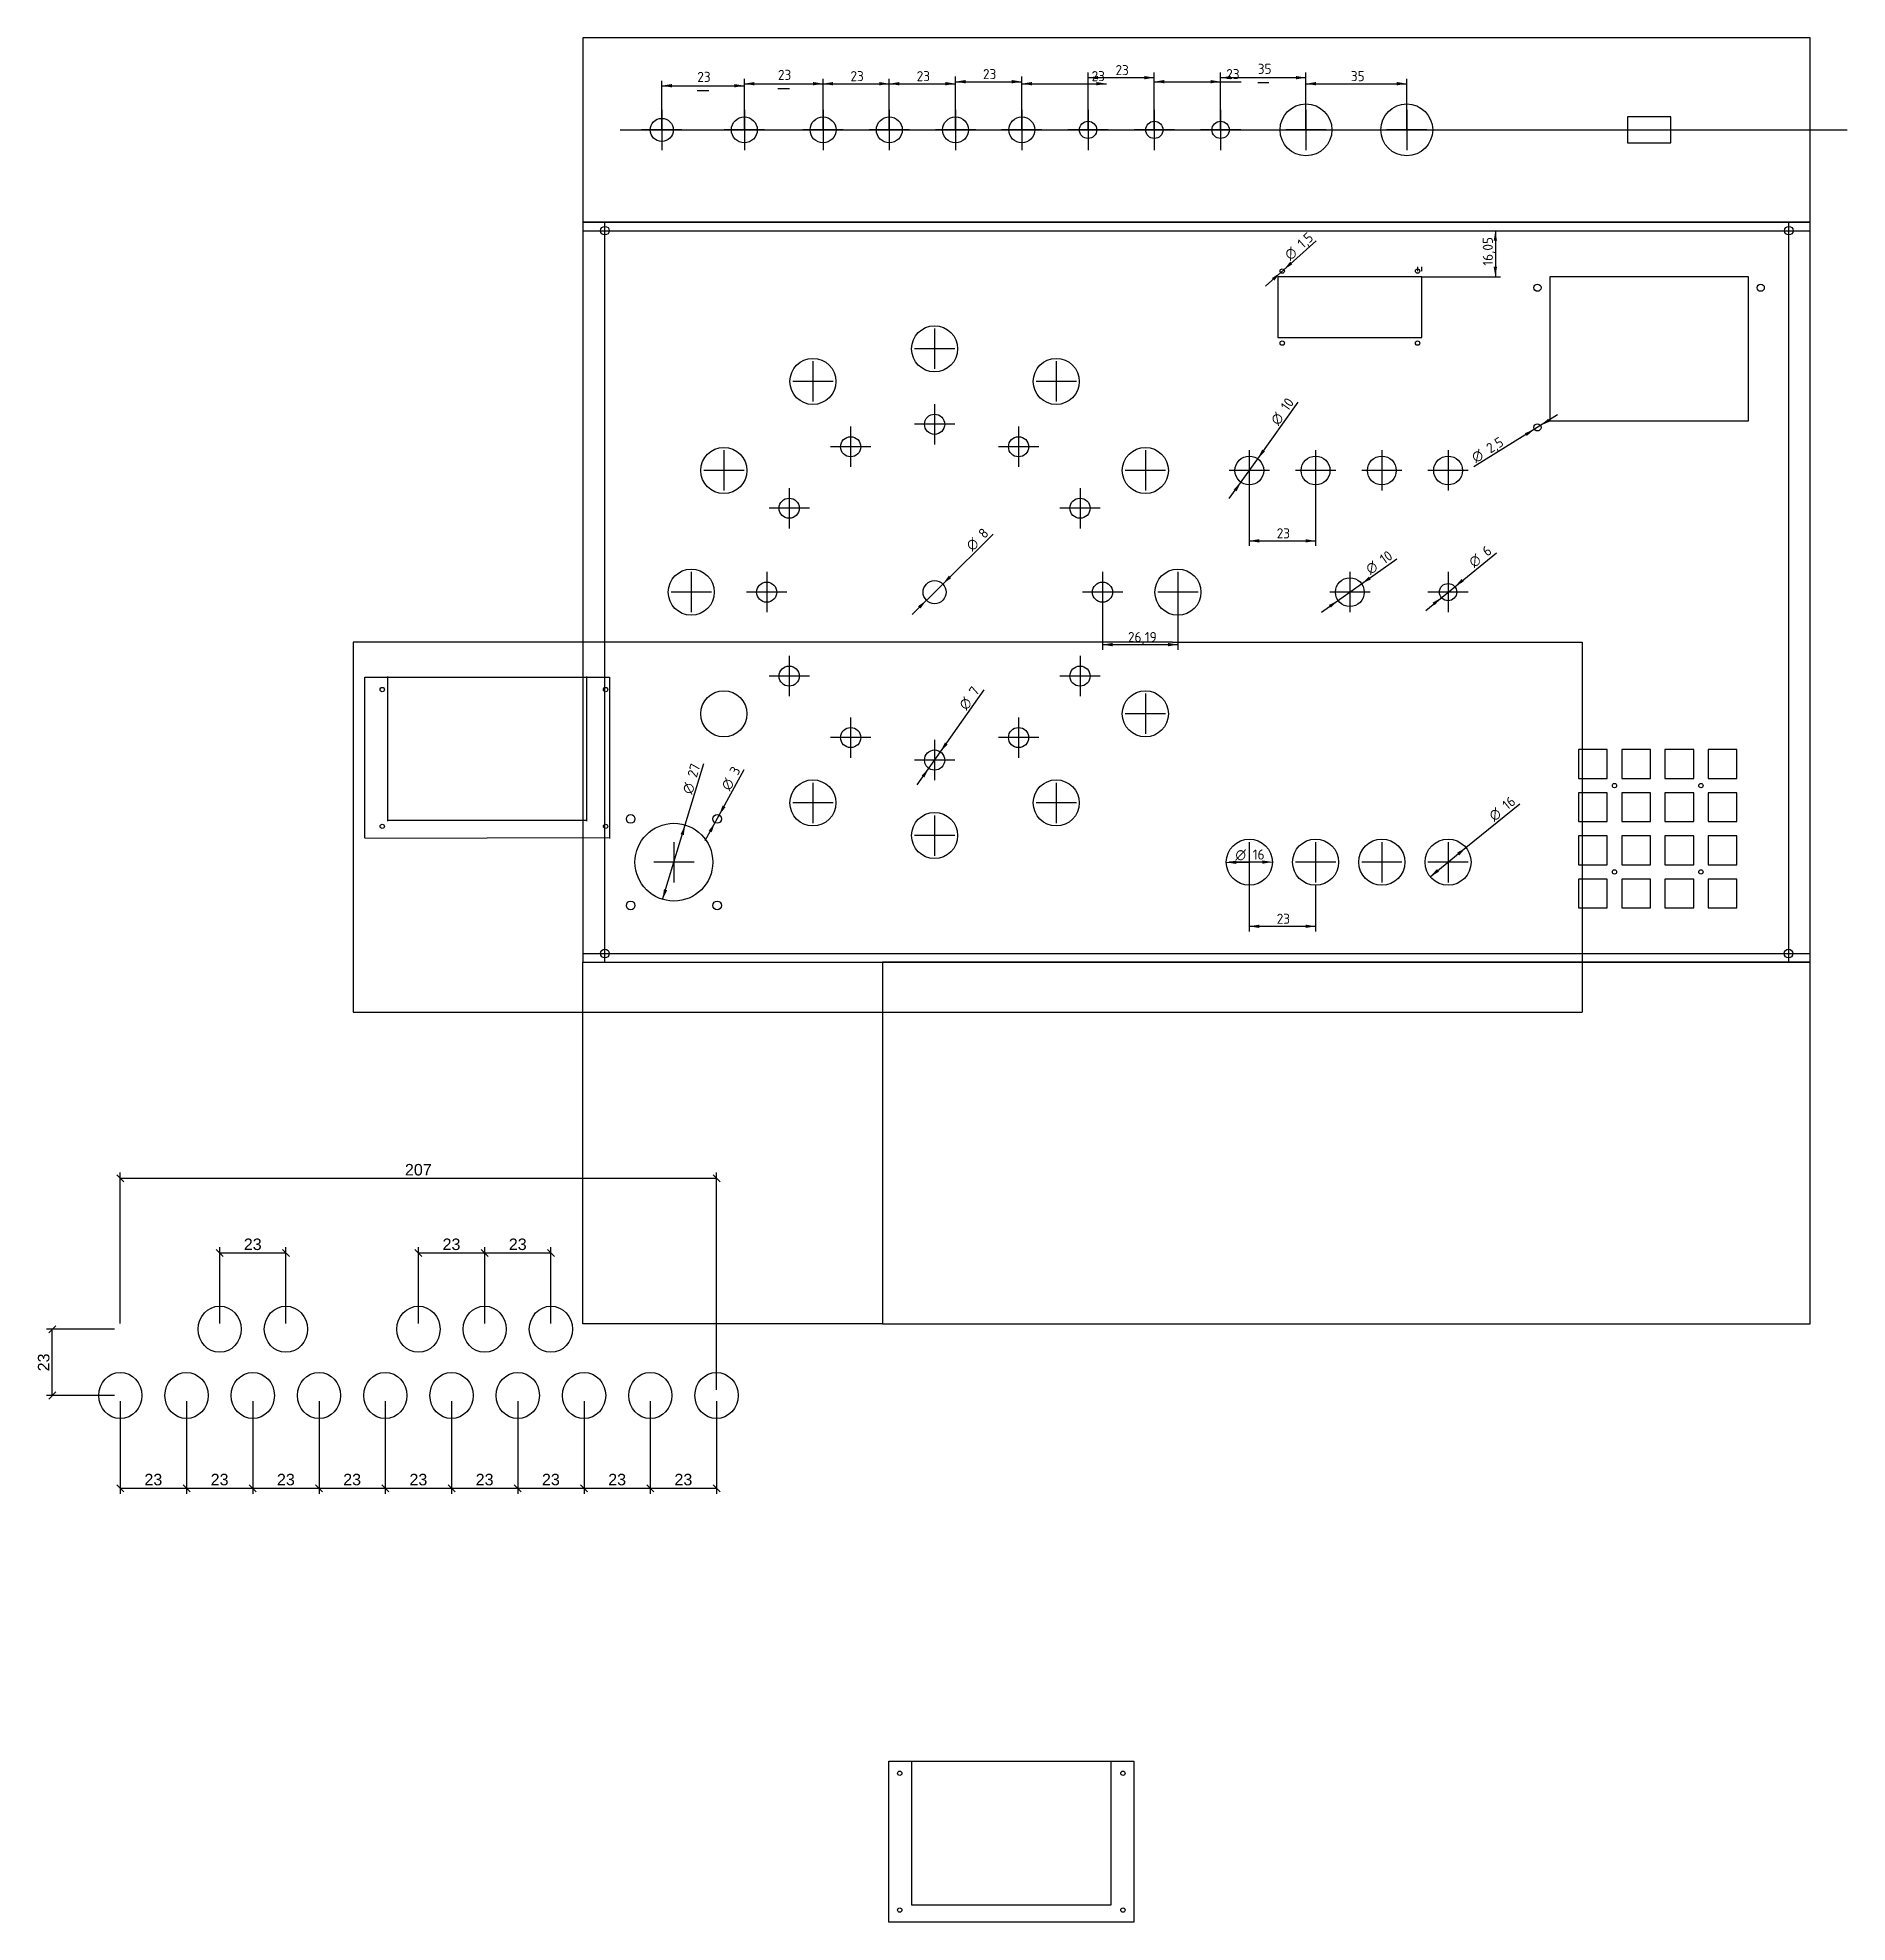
# Model space of a CAD drawing. Header units: millimetres. Extents: x 1277 to 1906, y 1407 to 2062.
import ezdxf
from ezdxf.enums import TextEntityAlignment as Align
from ezdxf.lldxf.tags import DXFTag

# ---------------------------------------------------------------- set-up
doc = ezdxf.new("R2010")
doc.units = ezdxf.units.MM
doc.layers.add('circular', color=7, linetype='Continuous')
doc.layers.add('dimensions_circular', color=7, linetype='Continuous')
doc.styles.add('SEACAD_Arial', font='arial.ttf')
doc.styles.add('SEACAD_Solid_Edge_ISO', font='seiso.ttf')
doc.styles.add('SEACAD_Solid_Edge_ISO1_Symbols', font='semeci1.ttf')
tags = doc.linetypes.add('CENTER2', pattern=[28.575, 19.05, -3.175, 3.175, -3.175]).pattern_tags.tags
tags[10:11] = [DXFTag(74, 4), DXFTag(75, 0), DXFTag(340, '0'), DXFTag(46, 0.0), DXFTag(50, 0.0), DXFTag(44, 0.0), DXFTag(45, 0.0)]
tags[8:9] = [DXFTag(74, 4), DXFTag(75, 0), DXFTag(340, '0'), DXFTag(46, 0.0), DXFTag(50, 0.0), DXFTag(44, 0.0), DXFTag(45, 0.0)]
tags[6:7] = [DXFTag(74, 4), DXFTag(75, 0), DXFTag(340, '0'), DXFTag(46, 0.0), DXFTag(50, 0.0), DXFTag(44, 0.0), DXFTag(45, 0.0)]
tags[4:5] = [DXFTag(74, 4), DXFTag(75, 0), DXFTag(340, '0'), DXFTag(46, 0.0), DXFTag(50, 0.0), DXFTag(44, 0.0), DXFTag(45, 0.0)]
tags = doc.linetypes.add('DOT2', pattern=[3.175, 0, -3.175]).pattern_tags.tags
tags[6:7] = [DXFTag(74, 4), DXFTag(75, 0), DXFTag(340, '0'), DXFTag(46, 0.0), DXFTag(50, 0.0), DXFTag(44, 0.0), DXFTag(45, 0.0)]
tags[4:5] = [DXFTag(74, 4), DXFTag(75, 0), DXFTag(340, '0'), DXFTag(46, 0.0), DXFTag(50, 0.0), DXFTag(44, 0.0), DXFTag(45, 0.0)]
tags = doc.linetypes.add('HIDDEN2', pattern=[4.7625, 3.175, -1.5875]).pattern_tags.tags
tags[6:7] = [DXFTag(74, 4), DXFTag(75, 0), DXFTag(340, '0'), DXFTag(46, 0.0), DXFTag(50, 0.0), DXFTag(44, 0.0), DXFTag(45, 0.0)]
tags[4:5] = [DXFTag(74, 4), DXFTag(75, 0), DXFTag(340, '0'), DXFTag(46, 0.0), DXFTag(50, 0.0), DXFTag(44, 0.0), DXFTag(45, 0.0)]
doc.dimstyles.new('ISO-25', dxfattribs={"dimtxt": 2.5, "dimasz": 2.5, "dimexe": 1.25, "dimexo": 0.625, "dimtad": 1, "dimtxsty": 'Standard', "dimcen": 2.5, "dimadec": 0, "dimazin": 0, "dimtfac": 1, "dimtmove": 0, "dimatfit": 3, "dimfxl": 1, "dimarcsym": 0})
doc.dimstyles.new('ISO_(mm)', dxfattribs={"dimtxt": 3.5, "dimasz": 3.5, "dimexe": 1.75, "dimexo": 0, "dimgap": 1.75, "dimtad": 1, "dimtxsty": 'SEACAD_Solid_Edge_ISO', "dimblk1": '_SE_FILLED', "dimblk2": '_SE_FILLED', "dimsah": 1, "dimcen": 1.75, "dimadec": 0, "dimazin": 0, "dimtfac": 1, "dimtmove": 0, "dimatfit": 3, "dimfxl": 1, "dimtolj": 1, "dimarcsym": 0})

msp = doc.modelspace()

# ---------------------------------------------------------------- blocks, each defined once
blk = doc.blocks.new('SEANNOT_GROUP11')
at = {"layer": 'dimensions_circular', "color": 7, "linetype": 'CENTER2'}
for p, q in [((1698.1, 1782.43), (1698.1, 1768.43)), ((1705.1, 1775.43), (1691.1, 1775.43))]:
    blk.add_line(p, q, dxfattribs=at)
blk = doc.blocks.new('SEANNOT_GROUP12')
at = {"layer": 'dimensions_circular', "color": 7, "linetype": 'CENTER2'}
for p, q in [((1721.1, 1782.43), (1721.1, 1768.43)), ((1728.1, 1775.43), (1714.1, 1775.43))]:
    blk.add_line(p, q, dxfattribs=at)
blk = doc.blocks.new('SEANNOT_GROUP13')
at = {"layer": 'dimensions_circular', "color": 7, "linetype": 'CENTER2'}
for p, q in [((1744.1, 1782.43), (1744.1, 1768.43)), ((1751.1, 1775.43), (1737.1, 1775.43))]:
    blk.add_line(p, q, dxfattribs=at)
blk = doc.blocks.new('SEANNOT_GROUP14')
at = {"layer": 'dimensions_circular', "color": 7, "linetype": 'CENTER2'}
for p, q in [((1767.1, 1782.43), (1767.1, 1768.43)), ((1774.1, 1775.43), (1760.1, 1775.43))]:
    blk.add_line(p, q, dxfattribs=at)
blk = doc.blocks.new('SEANNOT_GROUP15')
at = {"layer": 'dimensions_circular', "color": 7, "linetype": 'CENTER2'}
for p, q in [((1631.08, 1803.01), (1631.08, 1789.01)), ((1638.08, 1796.01), (1624.08, 1796.01))]:
    blk.add_line(p, q, dxfattribs=at)
blk = doc.blocks.new('SEANNOT_GROUP16')
at = {"layer": 'dimensions_circular', "color": 7, "linetype": 'CENTER2'}
for p, q in [((1588.84, 1791.69), (1588.84, 1777.69)), ((1595.84, 1784.69), (1581.84, 1784.69))]:
    blk.add_line(p, q, dxfattribs=at)
blk = doc.blocks.new('SEANNOT_GROUP17')
at = {"layer": 'dimensions_circular', "color": 7, "linetype": 'CENTER2'}
for p, q in [((1546.6, 1803.01), (1546.6, 1789.01)), ((1553.6, 1796.01), (1539.6, 1796.01))]:
    blk.add_line(p, q, dxfattribs=at)
blk = doc.blocks.new('SEANNOT_GROUP18')
at = {"layer": 'dimensions_circular', "color": 7, "linetype": 'CENTER2'}
for p, q in [((1498.33, 1782.43), (1498.33, 1768.43)), ((1505.33, 1775.43), (1491.33, 1775.43))]:
    blk.add_line(p, q, dxfattribs=at)
blk = doc.blocks.new('SEANNOT_GROUP19')
at = {"layer": 'dimensions_circular', "color": 7, "linetype": 'CENTER2'}
for p, q in [((1504.36, 1876.18), (1504.36, 1862.18)), ((1511.36, 1869.18), (1497.36, 1869.18))]:
    blk.add_line(p, q, dxfattribs=at)
blk = doc.blocks.new('SEANNOT_GROUP20')
at = {"layer": 'dimensions_circular', "color": 7, "linetype": 'CENTER2'}
for p, q in [((1515.68, 1918.42), (1515.68, 1904.42)), ((1522.68, 1911.42), (1508.68, 1911.42))]:
    blk.add_line(p, q, dxfattribs=at)
blk = doc.blocks.new('SEANNOT_GROUP21')
at = {"layer": 'dimensions_circular', "color": 7, "linetype": 'CENTER2'}
for p, q in [((1546.6, 1949.34), (1546.6, 1935.34)), ((1553.6, 1942.34), (1539.6, 1942.34))]:
    blk.add_line(p, q, dxfattribs=at)
blk = doc.blocks.new('SEANNOT_GROUP22')
at = {"layer": 'dimensions_circular', "color": 7, "linetype": 'CENTER2'}
for p, q in [((1588.84, 1960.66), (1588.84, 1946.66)), ((1595.84, 1953.66), (1581.84, 1953.66))]:
    blk.add_line(p, q, dxfattribs=at)
blk = doc.blocks.new('SEANNOT_GROUP23')
at = {"layer": 'dimensions_circular', "color": 7, "linetype": 'CENTER2'}
for p, q in [((1631.08, 1949.34), (1631.08, 1935.34)), ((1638.08, 1942.34), (1624.08, 1942.34))]:
    blk.add_line(p, q, dxfattribs=at)
blk = doc.blocks.new('SEANNOT_GROUP24')
at = {"layer": 'dimensions_circular', "color": 7, "linetype": 'CENTER2'}
for p, q in [((1662.01, 1918.42), (1662.01, 1904.42)), ((1669.01, 1911.42), (1655.01, 1911.42))]:
    blk.add_line(p, q, dxfattribs=at)
blk = doc.blocks.new('SEANNOT_GROUP25')
at = {"layer": 'dimensions_circular', "color": 7, "linetype": 'CENTER2'}
for p, q in [((1673.32, 1876.18), (1673.32, 1862.18)), ((1680.32, 1869.18), (1666.32, 1869.18))]:
    blk.add_line(p, q, dxfattribs=at)
blk = doc.blocks.new('SEANNOT_GROUP26')
at = {"layer": 'dimensions_circular', "color": 7, "linetype": 'CENTER2'}
for p, q in [((1662.01, 1833.94), (1662.01, 1819.94)), ((1669.01, 1826.94), (1655.01, 1826.94))]:
    blk.add_line(p, q, dxfattribs=at)
blk = doc.blocks.new('SEANNOT_GROUP27')
at = {"layer": 'dimensions_circular', "color": 7, "linetype": 'CENTER2'}
for p, q in [((1639.32, 1847.03), (1639.32, 1833.03)), ((1646.32, 1840.03), (1632.32, 1840.03))]:
    blk.add_line(p, q, dxfattribs=at)
blk = doc.blocks.new('SEANNOT_GROUP28')
at = {"layer": 'dimensions_circular', "color": 7, "linetype": 'CENTER2'}
for p, q in [((1617.99, 1825.7), (1617.99, 1811.7)), ((1624.99, 1818.7), (1610.99, 1818.7))]:
    blk.add_line(p, q, dxfattribs=at)
blk = doc.blocks.new('SEANNOT_GROUP29')
at = {"layer": 'dimensions_circular', "color": 7, "linetype": 'CENTER2'}
for p, q in [((1588.84, 1817.89), (1588.84, 1803.89)), ((1595.84, 1810.89), (1581.84, 1810.89))]:
    blk.add_line(p, q, dxfattribs=at)
blk = doc.blocks.new('SEANNOT_GROUP30')
at = {"layer": 'dimensions_circular', "color": 7, "linetype": 'CENTER2'}
for p, q in [((1559.7, 1825.7), (1559.7, 1811.7)), ((1566.7, 1818.7), (1552.7, 1818.7))]:
    blk.add_line(p, q, dxfattribs=at)
blk = doc.blocks.new('SEANNOT_GROUP31')
at = {"layer": 'dimensions_circular', "color": 7, "linetype": 'CENTER2'}
for p, q in [((1538.36, 1847.03), (1538.36, 1833.03)), ((1545.36, 1840.03), (1531.36, 1840.03))]:
    blk.add_line(p, q, dxfattribs=at)
blk = doc.blocks.new('SEANNOT_GROUP32')
at = {"layer": 'dimensions_circular', "color": 7, "linetype": 'CENTER2'}
for p, q in [((1530.55, 1876.18), (1530.55, 1862.18)), ((1537.55, 1869.18), (1523.55, 1869.18))]:
    blk.add_line(p, q, dxfattribs=at)
blk = doc.blocks.new('SEANNOT_GROUP33')
at = {"layer": 'dimensions_circular', "color": 7, "linetype": 'CENTER2'}
for p, q in [((1538.36, 1905.32), (1538.36, 1891.32)), ((1545.36, 1898.32), (1531.36, 1898.32))]:
    blk.add_line(p, q, dxfattribs=at)
blk = doc.blocks.new('SEANNOT_GROUP34')
at = {"layer": 'dimensions_circular', "color": 7, "linetype": 'CENTER2'}
for p, q in [((1559.7, 1926.66), (1559.7, 1912.66)), ((1566.7, 1919.66), (1552.7, 1919.66))]:
    blk.add_line(p, q, dxfattribs=at)
blk = doc.blocks.new('SEANNOT_GROUP35')
at = {"layer": 'dimensions_circular', "color": 7, "linetype": 'CENTER2'}
for p, q in [((1588.84, 1934.47), (1588.84, 1920.47)), ((1595.84, 1927.47), (1581.84, 1927.47))]:
    blk.add_line(p, q, dxfattribs=at)
blk = doc.blocks.new('SEANNOT_GROUP36')
at = {"layer": 'dimensions_circular', "color": 7, "linetype": 'CENTER2'}
for p, q in [((1617.99, 1926.66), (1617.99, 1912.66)), ((1624.99, 1919.66), (1610.99, 1919.66))]:
    blk.add_line(p, q, dxfattribs=at)
blk = doc.blocks.new('SEANNOT_GROUP37')
at = {"layer": 'dimensions_circular', "color": 7, "linetype": 'CENTER2'}
for p, q in [((1639.32, 1905.32), (1639.32, 1891.32)), ((1646.32, 1898.32), (1632.32, 1898.32))]:
    blk.add_line(p, q, dxfattribs=at)
blk = doc.blocks.new('SEANNOT_GROUP38')
at = {"layer": 'dimensions_circular', "color": 7, "linetype": 'CENTER2'}
for p, q in [((1647.13, 1876.18), (1647.13, 1862.18)), ((1654.13, 1869.18), (1640.13, 1869.18))]:
    blk.add_line(p, q, dxfattribs=at)
blk = doc.blocks.new('SEANNOT_GROUP39')
at = {"layer": 'dimensions_circular', "color": 7, "linetype": 'CENTER2'}
for p, q in [((1698.1, 1918.42), (1698.1, 1904.42)), ((1705.1, 1911.42), (1691.1, 1911.42))]:
    blk.add_line(p, q, dxfattribs=at)
blk = doc.blocks.new('SEANNOT_GROUP40')
at = {"layer": 'dimensions_circular', "color": 7, "linetype": 'CENTER2'}
for p, q in [((1721.1, 1918.42), (1721.1, 1904.42)), ((1728.1, 1911.42), (1714.1, 1911.42))]:
    blk.add_line(p, q, dxfattribs=at)
blk = doc.blocks.new('SEANNOT_GROUP41')
at = {"layer": 'dimensions_circular', "color": 7, "linetype": 'CENTER2'}
for p, q in [((1744.1, 1918.42), (1744.1, 1904.42)), ((1751.1, 1911.42), (1737.1, 1911.42))]:
    blk.add_line(p, q, dxfattribs=at)
blk = doc.blocks.new('SEANNOT_GROUP42')
at = {"layer": 'dimensions_circular', "color": 7, "linetype": 'CENTER2'}
for p, q in [((1767.1, 1918.42), (1767.1, 1904.42)), ((1774.1, 1911.42), (1760.1, 1911.42))]:
    blk.add_line(p, q, dxfattribs=at)
blk = doc.blocks.new('SEANNOT_GROUP43')
at = {"layer": 'dimensions_circular', "color": 7, "linetype": 'CENTER2'}
for p, q in [((1733.01, 1876.18), (1733.01, 1862.18)), ((1740.01, 1869.18), (1726.01, 1869.18))]:
    blk.add_line(p, q, dxfattribs=at)
blk = doc.blocks.new('SEANNOT_GROUP44')
at = {"layer": 'dimensions_circular', "color": 7, "linetype": 'CENTER2'}
for p, q in [((1767.1, 1876.18), (1767.1, 1862.18)), ((1774.1, 1869.18), (1760.1, 1869.18))]:
    blk.add_line(p, q, dxfattribs=at)
blk = doc.blocks.new('SEANNOT_GROUP45')
at = {"layer": 'dimensions_circular', "color": 7, "linetype": 'CENTER2'}
for p, q in [((1752.76, 2036.68), (1752.76, 2022.68)), ((1759.76, 2029.68), (1745.76, 2029.68))]:
    blk.add_line(p, q, dxfattribs=at)
blk = doc.blocks.new('SEANNOT_GROUP46')
at = {"layer": 'dimensions_circular', "color": 7, "linetype": 'CENTER2'}
for p, q in [((1717.76, 2036.68), (1717.76, 2022.68)), ((1724.76, 2029.68), (1710.76, 2029.68))]:
    blk.add_line(p, q, dxfattribs=at)
blk = doc.blocks.new('SEANNOT_GROUP47')
at = {"layer": 'dimensions_circular', "color": 7, "linetype": 'CENTER2'}
for p, q in [((1688.12, 2036.68), (1688.12, 2022.68)), ((1695.12, 2029.68), (1681.12, 2029.68))]:
    blk.add_line(p, q, dxfattribs=at)
blk = doc.blocks.new('SEANNOT_GROUP48')
at = {"layer": 'dimensions_circular', "color": 7, "linetype": 'CENTER2'}
for p, q in [((1665.12, 2036.68), (1665.12, 2022.68)), ((1672.12, 2029.68), (1658.12, 2029.68))]:
    blk.add_line(p, q, dxfattribs=at)
blk = doc.blocks.new('SEANNOT_GROUP49')
at = {"layer": 'dimensions_circular', "color": 7, "linetype": 'CENTER2'}
for p, q in [((1642.12, 2036.68), (1642.12, 2022.68)), ((1649.12, 2029.68), (1635.12, 2029.68))]:
    blk.add_line(p, q, dxfattribs=at)
blk = doc.blocks.new('SEANNOT_GROUP50')
at = {"layer": 'dimensions_circular', "color": 7, "linetype": 'CENTER2'}
for p, q in [((1619.12, 2036.68), (1619.12, 2022.68)), ((1626.12, 2029.68), (1612.12, 2029.68))]:
    blk.add_line(p, q, dxfattribs=at)
blk = doc.blocks.new('SEANNOT_GROUP51')
at = {"layer": 'dimensions_circular', "color": 7, "linetype": 'CENTER2'}
for p, q in [((1596.12, 2036.68), (1596.12, 2022.68)), ((1603.12, 2029.68), (1589.12, 2029.68))]:
    blk.add_line(p, q, dxfattribs=at)
blk = doc.blocks.new('SEANNOT_GROUP52')
at = {"layer": 'dimensions_circular', "color": 7, "linetype": 'CENTER2'}
for p, q in [((1573.12, 2036.68), (1573.12, 2022.68)), ((1580.12, 2029.68), (1566.12, 2029.68))]:
    blk.add_line(p, q, dxfattribs=at)
blk = doc.blocks.new('SEANNOT_GROUP53')
at = {"layer": 'dimensions_circular', "color": 7, "linetype": 'CENTER2'}
for p, q in [((1550.12, 2036.68), (1550.12, 2022.68)), ((1557.12, 2029.68), (1543.12, 2029.68))]:
    blk.add_line(p, q, dxfattribs=at)
blk = doc.blocks.new('SEANNOT_GROUP54')
at = {"layer": 'dimensions_circular', "color": 7, "linetype": 'CENTER2'}
for p, q in [((1522.79, 2036.68), (1522.79, 2022.68)), ((1529.79, 2029.68), (1515.79, 2029.68))]:
    blk.add_line(p, q, dxfattribs=at)
blk = doc.blocks.new('SEANNOT_GROUP55')
at = {"layer": 'dimensions_circular', "color": 7, "linetype": 'CENTER2'}
for p, q in [((1494.13, 2036.68), (1494.13, 2022.68)), ((1501.13, 2029.68), (1487.13, 2029.68))]:
    blk.add_line(p, q, dxfattribs=at)
blk = doc.blocks.new('DMBLK1')
at = {"color": 7, "linetype": 'Continuous'}
for p, q in [((1306.15, 1588.28), (1306.15, 1556.09)), ((1329.15, 1588.28), (1329.15, 1556.09)), ((1307.37, 1556.86), (1304.92, 1559.31)), ((1306.15, 1558.09), (1329.15, 1558.09)), ((1330.37, 1556.86), (1327.92, 1559.31))]:
    blk.add_line(p, q, dxfattribs=at)
at = {"color": 7, "linetype": 'Continuous', "style": 'SEACAD_Arial'}
blk.add_text('23', height=4, dxfattribs=at).set_placement((1314.52, 1563.09), align=Align.TOP_LEFT)
blk = doc.blocks.new('DMBLK2')
at = {"color": 7, "linetype": 'Continuous'}
for p, q in [((1329.15, 1588.28), (1329.15, 1556.09)), ((1352.15, 1588.28), (1352.15, 1556.09)), ((1330.37, 1556.86), (1327.92, 1559.31)), ((1329.15, 1558.09), (1352.15, 1558.09)), ((1353.37, 1556.86), (1350.92, 1559.31))]:
    blk.add_line(p, q, dxfattribs=at)
at = {"color": 7, "linetype": 'Continuous', "style": 'SEACAD_Arial'}
blk.add_text('23', height=4, dxfattribs=at).set_placement((1337.52, 1563.09), align=Align.TOP_LEFT)
blk = doc.blocks.new('DMBLK3')
at = {"color": 7, "linetype": 'Continuous'}
for p, q in [((1352.15, 1588.28), (1352.15, 1556.09)), ((1375.15, 1588.28), (1375.15, 1556.09)), ((1353.37, 1556.86), (1350.92, 1559.31)), ((1352.15, 1558.09), (1375.15, 1558.09)), ((1376.37, 1556.86), (1373.92, 1559.31))]:
    blk.add_line(p, q, dxfattribs=at)
at = {"color": 7, "linetype": 'Continuous', "style": 'SEACAD_Arial'}
blk.add_text('23', height=4, dxfattribs=at).set_placement((1360.52, 1563.09), align=Align.TOP_LEFT)
blk = doc.blocks.new('DMBLK4')
at = {"color": 7, "linetype": 'Continuous'}
for p, q in [((1375.15, 1588.28), (1375.15, 1556.09)), ((1398.15, 1588.28), (1398.15, 1556.09)), ((1376.37, 1556.86), (1373.92, 1559.31)), ((1375.15, 1558.09), (1398.15, 1558.09)), ((1399.37, 1556.86), (1396.92, 1559.31))]:
    blk.add_line(p, q, dxfattribs=at)
at = {"color": 7, "linetype": 'Continuous', "style": 'SEACAD_Arial'}
blk.add_text('23', height=4, dxfattribs=at).set_placement((1383.52, 1563.09), align=Align.TOP_LEFT)
blk = doc.blocks.new('DMBLK5')
at = {"color": 7, "linetype": 'Continuous'}
for p, q in [((1398.15, 1588.28), (1398.15, 1556.09)), ((1421.15, 1588.28), (1421.15, 1556.09)), ((1399.37, 1556.86), (1396.92, 1559.31)), ((1398.15, 1558.09), (1421.15, 1558.09)), ((1422.37, 1556.86), (1419.92, 1559.31))]:
    blk.add_line(p, q, dxfattribs=at)
at = {"color": 7, "linetype": 'Continuous', "style": 'SEACAD_Arial'}
blk.add_text('23', height=4, dxfattribs=at).set_placement((1406.52, 1563.09), align=Align.TOP_LEFT)
blk = doc.blocks.new('DMBLK6')
at = {"color": 7, "linetype": 'Continuous'}
for p, q in [((1421.15, 1588.28), (1421.15, 1556.09)), ((1444.15, 1588.28), (1444.15, 1556.09)), ((1422.37, 1556.86), (1419.92, 1559.31)), ((1421.15, 1558.09), (1444.15, 1558.09)), ((1445.37, 1556.86), (1442.92, 1559.31))]:
    blk.add_line(p, q, dxfattribs=at)
at = {"color": 7, "linetype": 'Continuous', "style": 'SEACAD_Arial'}
blk.add_text('23', height=4, dxfattribs=at).set_placement((1429.52, 1563.09), align=Align.TOP_LEFT)
blk = doc.blocks.new('DMBLK7')
at = {"color": 7, "linetype": 'Continuous'}
for p, q in [((1444.15, 1588.28), (1444.15, 1556.09)), ((1467.15, 1588.28), (1467.15, 1556.09)), ((1445.37, 1556.86), (1442.92, 1559.31)), ((1444.15, 1558.09), (1467.15, 1558.09)), ((1468.37, 1556.86), (1465.92, 1559.31))]:
    blk.add_line(p, q, dxfattribs=at)
at = {"color": 7, "linetype": 'Continuous', "style": 'SEACAD_Arial'}
blk.add_text('23', height=4, dxfattribs=at).set_placement((1452.52, 1563.09), align=Align.TOP_LEFT)
blk = doc.blocks.new('DMBLK8')
at = {"color": 7, "linetype": 'Continuous'}
for p, q in [((1467.15, 1588.28), (1467.15, 1556.09)), ((1490.15, 1588.28), (1490.15, 1556.09)), ((1468.37, 1556.86), (1465.92, 1559.31)), ((1467.15, 1558.09), (1490.15, 1558.09)), ((1491.37, 1556.86), (1488.92, 1559.31))]:
    blk.add_line(p, q, dxfattribs=at)
at = {"color": 7, "linetype": 'Continuous', "style": 'SEACAD_Arial'}
blk.add_text('23', height=4, dxfattribs=at).set_placement((1475.52, 1563.09), align=Align.TOP_LEFT)
blk = doc.blocks.new('DMBLK9')
at = {"color": 7, "linetype": 'Continuous'}
for p, q in [((1490.15, 1588.28), (1490.15, 1556.09)), ((1513.15, 1588.28), (1513.15, 1556.09)), ((1491.37, 1556.86), (1488.92, 1559.31)), ((1490.15, 1558.09), (1513.15, 1558.09)), ((1514.37, 1556.86), (1511.92, 1559.31))]:
    blk.add_line(p, q, dxfattribs=at)
at = {"color": 7, "linetype": 'Continuous', "style": 'SEACAD_Arial'}
blk.add_text('23', height=4, dxfattribs=at).set_placement((1498.52, 1563.09), align=Align.TOP_LEFT)
blk = doc.blocks.new('DMBLK10')
at = {"color": 7, "linetype": 'Continuous'}
for p, q in [((1341.87, 1638.55), (1339.42, 1641)), ((1340.65, 1615.28), (1340.65, 1641.77)), ((1340.65, 1639.77), (1363.65, 1639.77)), ((1364.87, 1638.55), (1362.42, 1641)), ((1363.65, 1615.28), (1363.65, 1641.77))]:
    blk.add_line(p, q, dxfattribs=at)
at = {"color": 7, "linetype": 'Continuous', "style": 'SEACAD_Arial'}
blk.add_text('23', height=4, dxfattribs=at).set_placement((1349.02, 1644.77), align=Align.TOP_LEFT)
blk = doc.blocks.new('DMBLK11')
at = {"color": 7, "linetype": 'Continuous'}
for p, q in [((1410.87, 1638.55), (1408.42, 1641)), ((1409.65, 1615.28), (1409.65, 1641.77)), ((1409.65, 1639.77), (1432.65, 1639.77)), ((1433.87, 1638.55), (1431.42, 1641)), ((1432.65, 1615.28), (1432.65, 1641.77))]:
    blk.add_line(p, q, dxfattribs=at)
at = {"color": 7, "linetype": 'Continuous', "style": 'SEACAD_Arial'}
blk.add_text('23', height=4, dxfattribs=at).set_placement((1418.02, 1644.77), align=Align.TOP_LEFT)
blk = doc.blocks.new('DMBLK12')
at = {"color": 7, "linetype": 'Continuous'}
for p, q in [((1433.87, 1638.55), (1431.42, 1641)), ((1432.65, 1615.28), (1432.65, 1641.77)), ((1432.65, 1639.77), (1455.65, 1639.77)), ((1456.87, 1638.55), (1454.42, 1641)), ((1455.65, 1615.28), (1455.65, 1641.77))]:
    blk.add_line(p, q, dxfattribs=at)
at = {"color": 7, "linetype": 'Continuous', "style": 'SEACAD_Arial'}
blk.add_text('23', height=4, dxfattribs=at).set_placement((1441.02, 1644.77), align=Align.TOP_LEFT)
blk = doc.blocks.new('DMBLK13')
at = {"color": 7, "linetype": 'Continuous'}
for p, q in [((1307.37, 1664.44), (1304.92, 1666.89)), ((1306.15, 1615.28), (1306.15, 1667.66)), ((1513.15, 1665.66), (1306.15, 1665.66)), ((1514.37, 1664.44), (1511.92, 1666.89)), ((1513.15, 1592.28), (1513.15, 1667.66))]:
    blk.add_line(p, q, dxfattribs=at)
at = {"color": 7, "linetype": 'Continuous', "style": 'SEACAD_Arial'}
blk.add_text('207', height=4, dxfattribs=at).set_placement((1404.95, 1670.66), align=Align.TOP_LEFT)
blk = doc.blocks.new('DMBLK14')
at = {"color": 7, "linetype": 'Continuous'}
for p, q in [((1304.15, 1613.28), (1280.53, 1613.28)), ((1283.76, 1614.5), (1281.31, 1612.05)), ((1282.53, 1590.28), (1282.53, 1613.28)), ((1304.15, 1590.28), (1280.53, 1590.28)), ((1283.76, 1591.5), (1281.31, 1589.05))]:
    blk.add_line(p, q, dxfattribs=at)
at = {"color": 7, "linetype": 'Continuous', "style": 'SEACAD_Arial'}
blk.add_text('23', height=4, rotation=90, dxfattribs=at).set_placement((1277.53, 1598.65), align=Align.TOP_LEFT)
blk = doc.blocks.new('SE73')
at = {"layer": 'circular', "color": 7, "linetype": 'Continuous'}
for centre in [(1588.84, 1953.66), (1546.6, 1942.34), (1631.08, 1942.34), (1515.68, 1911.42), (1662.01, 1911.42), (1504.36, 1869.18), (1673.32, 1869.18), (1515.68, 1826.94), (1662.01, 1826.94), (1546.6, 1796.01), (1631.08, 1796.01), (1588.84, 1784.69)]:
    blk.add_circle(centre, 8, dxfattribs=at)
blk = doc.blocks.new('SE72')
at = {"layer": 'circular'}
blk.add_blockref('SE73', (0, 0), dxfattribs=at)
blk = doc.blocks.new('SE75')
at = {"layer": 'circular', "color": 7, "linetype": 'Continuous'}
for centre in [(1588.84, 1927.47), (1559.7, 1919.66), (1617.99, 1919.66), (1538.36, 1898.32), (1639.32, 1898.32), (1530.55, 1869.18), (1647.13, 1869.18), (1538.36, 1840.03), (1639.32, 1840.03), (1559.7, 1818.7), (1617.99, 1818.7), (1588.84, 1810.89)]:
    blk.add_circle(centre, 3.5, dxfattribs=at)
blk = doc.blocks.new('SE74')
at = {"layer": 'circular'}
blk.add_blockref('SE75', (0, 0), dxfattribs=at)
blk = doc.blocks.new('SE79')
at = {"layer": 'circular', "color": 7, "linetype": 'Continuous'}
for p, q in [((1822.37, 1814.54), (1812.37, 1814.54)), ((1812.37, 1814.54), (1812.37, 1804.54)), ((1822.37, 1804.54), (1822.37, 1814.54)), ((1837.37, 1814.54), (1827.37, 1814.54)), ((1827.37, 1814.54), (1827.37, 1804.54)), ((1837.37, 1804.54), (1837.37, 1814.54)), ((1852.37, 1814.54), (1842.37, 1814.54)), ((1842.37, 1814.54), (1842.37, 1804.54)), ((1852.37, 1804.54), (1852.37, 1814.54)), ((1867.37, 1814.54), (1857.37, 1814.54)), ((1857.37, 1814.54), (1857.37, 1804.54)), ((1867.37, 1804.54), (1867.37, 1814.54)), ((1812.37, 1804.54), (1822.37, 1804.54)), ((1822.37, 1799.54), (1812.37, 1799.54)), ((1812.37, 1799.54), (1812.37, 1789.54)), ((1822.37, 1789.54), (1822.37, 1799.54)), ((1827.37, 1804.54), (1837.37, 1804.54)), ((1837.37, 1799.54), (1827.37, 1799.54)), ((1827.37, 1799.54), (1827.37, 1789.54)), ((1837.37, 1789.54), (1837.37, 1799.54)), ((1842.37, 1804.54), (1852.37, 1804.54)), ((1852.37, 1799.54), (1842.37, 1799.54)), ((1842.37, 1799.54), (1842.37, 1789.54)), ((1852.37, 1789.54), (1852.37, 1799.54)), ((1857.37, 1804.54), (1867.37, 1804.54)), ((1867.37, 1799.54), (1857.37, 1799.54)), ((1857.37, 1799.54), (1857.37, 1789.54)), ((1867.37, 1789.54), (1867.37, 1799.54)), ((1812.37, 1789.54), (1822.37, 1789.54)), ((1827.37, 1789.54), (1837.37, 1789.54)), ((1842.37, 1789.54), (1852.37, 1789.54)), ((1857.37, 1789.54), (1867.37, 1789.54)), ((1822.37, 1784.54), (1812.37, 1784.54)), ((1812.37, 1784.54), (1812.37, 1774.54)), ((1822.37, 1774.54), (1822.37, 1784.54)), ((1837.37, 1784.54), (1827.37, 1784.54)), ((1827.37, 1784.54), (1827.37, 1774.54)), ((1837.37, 1774.54), (1837.37, 1784.54)), ((1852.37, 1784.54), (1842.37, 1784.54)), ((1842.37, 1784.54), (1842.37, 1774.54)), ((1852.37, 1774.54), (1852.37, 1784.54)), ((1867.37, 1784.54), (1857.37, 1784.54)), ((1857.37, 1784.54), (1857.37, 1774.54)), ((1867.37, 1774.54), (1867.37, 1784.54)), ((1812.37, 1774.54), (1822.37, 1774.54)), ((1827.37, 1774.54), (1837.37, 1774.54)), ((1842.37, 1774.54), (1852.37, 1774.54)), ((1857.37, 1774.54), (1867.37, 1774.54)), ((1822.37, 1769.54), (1812.37, 1769.54)), ((1812.37, 1769.54), (1812.37, 1759.54)), ((1822.37, 1759.54), (1822.37, 1769.54)), ((1837.37, 1769.54), (1827.37, 1769.54)), ((1827.37, 1769.54), (1827.37, 1759.54)), ((1837.37, 1759.54), (1837.37, 1769.54)), ((1852.37, 1769.54), (1842.37, 1769.54)), ((1842.37, 1769.54), (1842.37, 1759.54)), ((1852.37, 1759.54), (1852.37, 1769.54)), ((1867.37, 1769.54), (1857.37, 1769.54)), ((1857.37, 1769.54), (1857.37, 1759.54)), ((1867.37, 1759.54), (1867.37, 1769.54)), ((1812.37, 1759.54), (1822.37, 1759.54)), ((1827.37, 1759.54), (1837.37, 1759.54)), ((1842.37, 1759.54), (1852.37, 1759.54)), ((1857.37, 1759.54), (1867.37, 1759.54))]:
    blk.add_line(p, q, dxfattribs=at)
for centre in [(1824.87, 1802.04), (1854.87, 1802.04), (1824.87, 1772.04), (1854.87, 1772.04)]:
    blk.add_circle(centre, 0.75, dxfattribs=at)
blk = doc.blocks.new('SE78')
at = {"layer": 'circular'}
blk.add_blockref('SE79', (0, 0), dxfattribs=at)
blk = doc.blocks.new('SE81')
at = {"layer": 'circular', "color": 7, "linetype": 'Continuous'}
for centre in [(1698.1, 1775.43), (1721.1, 1775.43), (1744.1, 1775.43), (1767.1, 1775.43)]:
    blk.add_circle(centre, 8, dxfattribs=at)
blk = doc.blocks.new('SE80')
at = {"layer": 'circular'}
blk.add_blockref('SE81', (0, 0), dxfattribs=at)
blk = doc.blocks.new('DMBLK123')
at = {"layer": 'dimensions_circular', "linetype": 'Continuous'}
for points in [[(1693.6, 1775.98), (1690.1, 1775.37), (1693.61, 1774.81)], [(1702.6, 1776.05), (1702.61, 1774.88), (1706.1, 1775.5)]]:
    blk.add_hatch(color=7, dxfattribs=at).paths.add_polyline_path(points)
at = {"layer": 'dimensions_circular', "color": 7, "linetype": 'Continuous'}
blk.add_line((1690.1, 1775.37), (1706.1, 1775.5), dxfattribs=at)
for s, style, p in [('O', 'SEACAD_Solid_Edge_ISO1_Symbols', (1693.28, 1779.77)), ('16', 'SEACAD_Solid_Edge_ISO', (1699.28, 1779.82))]:
    blk.add_text(s, height=3.5, rotation=0.45837, dxfattribs=dict(at, style=style)).set_placement(p, align=Align.TOP_LEFT)
blk = doc.blocks.new('_SE_FILLED')
at = {"color": 0}
blk.add_line((0, 0), (-1, 0), dxfattribs=at)
blk.add_solid([(0, 0), (-1, -0.1665), (-1, 0.1665), (0, 0)], dxfattribs=at)
blk = doc.blocks.new('DMBLK124')
at = {"layer": 'dimensions_circular', "linetype": 'Continuous'}
for points in [[(1701.6, 1752.58), (1701.6, 1753.75), (1698.1, 1753.17)], [(1717.6, 1752.58), (1721.1, 1753.17), (1717.6, 1753.75)]]:
    blk.add_hatch(color=7, dxfattribs=at).paths.add_polyline_path(points)
at = {"layer": 'dimensions_circular', "color": 7, "linetype": 'Continuous'}
for p, q in [((1698.1, 1775.43), (1698.1, 1751.42)), ((1721.1, 1767.43), (1721.1, 1751.42)), ((1698.1, 1753.17), (1721.1, 1753.17))]:
    blk.add_line(p, q, dxfattribs=at)
at = {"layer": 'dimensions_circular', "color": 7, "linetype": 'Continuous', "style": 'SEACAD_Solid_Edge_ISO'}
blk.add_text('23', height=3.5, dxfattribs=at).set_placement((1707.61, 1757.54), align=Align.TOP_LEFT)
blk = doc.blocks.new('DMBLK125')
at = {"layer": 'dimensions_circular', "linetype": 'Continuous'}
for points in [[(1650.63, 1850.38), (1650.63, 1851.55), (1647.13, 1850.96)], [(1669.82, 1850.38), (1673.32, 1850.96), (1669.82, 1851.55)]]:
    blk.add_hatch(color=7, dxfattribs=at).paths.add_polyline_path(points)
at = {"layer": 'dimensions_circular', "color": 7, "linetype": 'Continuous'}
for p, q in [((1647.13, 1869.18), (1647.13, 1849.21)), ((1673.32, 1869.18), (1673.32, 1849.21)), ((1647.13, 1850.96), (1673.32, 1850.96))]:
    blk.add_line(p, q, dxfattribs=at)
at = {"layer": 'dimensions_circular', "color": 7, "linetype": 'Continuous', "style": 'SEACAD_Solid_Edge_ISO'}
blk.add_text('26,19', height=3.5, dxfattribs=at).set_placement((1655.97, 1855.34), align=Align.TOP_LEFT)
blk = doc.blocks.new('DMBLK126')
at = {"layer": 'dimensions_circular', "linetype": 'Continuous'}
for points in [[(1701.6, 1886.4), (1701.6, 1887.57), (1698.1, 1886.99)], [(1717.6, 1886.4), (1721.1, 1886.99), (1717.6, 1887.57)]]:
    blk.add_hatch(color=7, dxfattribs=at).paths.add_polyline_path(points)
at = {"layer": 'dimensions_circular', "color": 7, "linetype": 'Continuous'}
for p, q in [((1698.1, 1911.42), (1698.1, 1885.24)), ((1721.1, 1911.42), (1721.1, 1885.24)), ((1698.1, 1886.99), (1721.1, 1886.99))]:
    blk.add_line(p, q, dxfattribs=at)
at = {"layer": 'dimensions_circular', "color": 7, "linetype": 'Continuous', "style": 'SEACAD_Solid_Edge_ISO'}
blk.add_text('23', height=3.5, dxfattribs=at).set_placement((1707.61, 1891.36), align=Align.TOP_LEFT)
blk = doc.blocks.new('DMBLK127')
at = {"layer": 'dimensions_circular', "linetype": 'Continuous'}
for points in [[(1739.61, 1874.57), (1737.09, 1872.07), (1740.28, 1873.62)], [(1725.73, 1864.74), (1726.41, 1863.79), (1728.93, 1866.29)]]:
    blk.add_hatch(color=7, dxfattribs=at).paths.add_polyline_path(points)
at = {"layer": 'dimensions_circular', "color": 7, "linetype": 'Continuous'}
for p, q in [((1737.09, 1872.07), (1749.33, 1880.74)), ((1723.21, 1862.24), (1737.09, 1872.07))]:
    blk.add_line(p, q, dxfattribs=at)
for s, style, p in [('O', 'SEACAD_Solid_Edge_ISO1_Symbols', (1738.05, 1878.11)), ('10', 'SEACAD_Solid_Edge_ISO', (1742.95, 1881.58))]:
    blk.add_text(s, height=3.5, rotation=35.31414, dxfattribs=dict(at, style=style)).set_placement(p, align=Align.TOP_LEFT)
blk = doc.blocks.new('DMBLK128')
at = {"layer": 'dimensions_circular', "linetype": 'Continuous'}
for points in [[(1771.77, 1873.74), (1769.43, 1871.07), (1772.51, 1872.83)], [(1761.7, 1865.52), (1762.43, 1864.62), (1764.78, 1867.28)]]:
    blk.add_hatch(color=7, dxfattribs=at).paths.add_polyline_path(points)
at = {"layer": 'dimensions_circular', "color": 7, "linetype": 'Continuous'}
for p, q in [((1769.43, 1871.07), (1783.89, 1882.86)), ((1759.35, 1862.86), (1769.43, 1871.07))]:
    blk.add_line(p, q, dxfattribs=at)
for s, style, p in [('6', 'SEACAD_Solid_Edge_ISO', (1778.51, 1884.12)), ('O', 'SEACAD_Solid_Edge_ISO1_Symbols', (1773.86, 1880.33))]:
    blk.add_text(s, height=3.5, rotation=39.18301, dxfattribs=dict(at, style=style)).set_placement(p, align=Align.TOP_LEFT)
blk = doc.blocks.new('DMBLK129')
at = {"layer": 'dimensions_circular', "linetype": 'Continuous'}
for points in [[(1592.4, 1816.95), (1590.86, 1813.75), (1593.35, 1816.27)], [(1584.33, 1805.51), (1585.28, 1804.83), (1586.82, 1808.03)]]:
    blk.add_hatch(color=7, dxfattribs=at).paths.add_polyline_path(points)
at = {"layer": 'dimensions_circular', "color": 7, "linetype": 'Continuous'}
for p, q in [((1590.86, 1813.75), (1606.02, 1835.24)), ((1582.79, 1802.31), (1590.86, 1813.75))]:
    blk.add_line(p, q, dxfattribs=at)
for s, style, p in [('O', 'SEACAD_Solid_Edge_ISO1_Symbols', (1597, 1830.04)), ('7', 'SEACAD_Solid_Edge_ISO', (1600.46, 1834.94))]:
    blk.add_text(s, height=3.5, rotation=54.78855, dxfattribs=dict(at, style=style)).set_placement(p, align=Align.TOP_LEFT)
blk = doc.blocks.new('DMBLK130')
at = {"layer": 'dimensions_circular', "linetype": 'Continuous'}
for points in [[(1593.76, 1874.87), (1591.68, 1871.99), (1594.58, 1874.04)], [(1583.1, 1864.32), (1583.92, 1863.49), (1586, 1866.36)]]:
    blk.add_hatch(color=7, dxfattribs=at).paths.add_polyline_path(points)
at = {"layer": 'dimensions_circular', "color": 7, "linetype": 'Continuous'}
for p, q in [((1591.68, 1871.99), (1609.2, 1889.33)), ((1581.02, 1861.44), (1591.68, 1871.99))]:
    blk.add_line(p, q, dxfattribs=at)
for s, style, p in [('8', 'SEACAD_Solid_Edge_ISO', (1603.67, 1890.01)), ('O', 'SEACAD_Solid_Edge_ISO1_Symbols', (1599.41, 1885.79))]:
    blk.add_text(s, height=3.5, rotation=44.69816, dxfattribs=dict(at, style=style)).set_placement(p, align=Align.TOP_LEFT)
blk = doc.blocks.new('DMBLK131')
at = {"layer": 'dimensions_circular', "linetype": 'Continuous'}
for points in [[(1702.56, 1918.68), (1701, 1915.49), (1703.51, 1918)], [(1692.69, 1904.84), (1693.65, 1904.16), (1695.2, 1907.35)]]:
    blk.add_hatch(color=7, dxfattribs=at).paths.add_polyline_path(points)
at = {"layer": 'dimensions_circular', "color": 7, "linetype": 'Continuous'}
for p, q in [((1701, 1915.49), (1715, 1935.14)), ((1691.14, 1901.65), (1701, 1915.49))]:
    blk.add_line(p, q, dxfattribs=at)
for s, style, p in [('O', 'SEACAD_Solid_Edge_ISO1_Symbols', (1705.22, 1928.94)), ('10', 'SEACAD_Solid_Edge_ISO', (1708.7, 1933.83))]:
    blk.add_text(s, height=3.5, rotation=54.52724, dxfattribs=dict(at, style=style)).set_placement(p, align=Align.TOP_LEFT)
blk = doc.blocks.new('DMBLK132')
at = {"layer": 'dimensions_circular', "linetype": 'Continuous'}
for points in [[(1770.22, 1778.73), (1770.96, 1777.82), (1773.31, 1780.48)], [(1763.24, 1773.04), (1760.9, 1770.38), (1763.98, 1772.14)]]:
    blk.add_hatch(color=7, dxfattribs=at).paths.add_polyline_path(points)
at = {"layer": 'dimensions_circular', "color": 7, "linetype": 'Continuous'}
for p, q in [((1773.31, 1780.48), (1791.99, 1795.69)), ((1760.9, 1770.38), (1773.31, 1780.48))]:
    blk.add_line(p, q, dxfattribs=at)
for s, style, p in [('O', 'SEACAD_Solid_Edge_ISO1_Symbols', (1780.85, 1792.26)), ('16', 'SEACAD_Solid_Edge_ISO', (1785.5, 1796.05))]:
    blk.add_text(s, height=3.5, rotation=39.14503, dxfattribs=dict(at, style=style)).set_placement(p, align=Align.TOP_LEFT)
blk = doc.blocks.new('DMBLK133')
at = {"layer": 'dimensions_circular', "linetype": 'Continuous'}
for points in [[(1500.67, 1785.17), (1501.78, 1784.83), (1502.24, 1788.35)], [(1494.87, 1766.03), (1494.41, 1762.51), (1495.99, 1765.69)]]:
    blk.add_hatch(color=7, dxfattribs=at).paths.add_polyline_path(points)
at = {"layer": 'dimensions_circular', "color": 7, "linetype": 'Continuous'}
for p, q in [((1502.24, 1788.35), (1508.7, 1809.68)), ((1494.41, 1762.51), (1502.24, 1788.35))]:
    blk.add_line(p, q, dxfattribs=at)
for s, style, p in [('27', 'SEACAD_Solid_Edge_ISO', (1502.89, 1805.59)), ('O', 'SEACAD_Solid_Edge_ISO1_Symbols', (1501.15, 1799.85))]:
    blk.add_text(s, height=3.5, rotation=73.1533, dxfattribs=dict(at, style=style)).set_placement(p, align=Align.TOP_LEFT)
blk = doc.blocks.new('DMBLK134')
at = {"layer": 'dimensions_circular', "linetype": 'Continuous'}
for points in [[(1515.22, 1795.1), (1514.05, 1791.75), (1516.24, 1794.54)], [(1510.41, 1786.33), (1511.43, 1785.77), (1512.61, 1789.12)]]:
    blk.add_hatch(color=7, dxfattribs=at).paths.add_polyline_path(points)
at = {"layer": 'dimensions_circular', "color": 7, "linetype": 'Continuous'}
for p, q in [((1514.05, 1791.75), (1522.73, 1807.58)), ((1509.24, 1782.98), (1514.05, 1791.75))]:
    blk.add_line(p, q, dxfattribs=at)
for s, style, p in [('3', 'SEACAD_Solid_Edge_ISO', (1517.42, 1807.01)), ('O', 'SEACAD_Solid_Edge_ISO1_Symbols', (1514.54, 1801.75))]:
    blk.add_text(s, height=3.5, rotation=61.27478, dxfattribs=dict(at, style=style)).set_placement(p, align=Align.TOP_LEFT)
blk = doc.blocks.new('DMBLK135')
at = {"layer": 'dimensions_circular', "linetype": 'Continuous'}
for points in [[(1794.4, 1923.38), (1797.06, 1925.72), (1793.78, 1924.37)], [(1802.46, 1928.39), (1801.85, 1929.38), (1799.18, 1927.04)]]:
    blk.add_hatch(color=7, dxfattribs=at).paths.add_polyline_path(points)
at = {"layer": 'dimensions_circular', "color": 7, "linetype": 'Continuous'}
for p, q in [((1805.13, 1930.74), (1797.06, 1925.72)), ((1797.06, 1925.72), (1776.09, 1912.67))]:
    blk.add_line(p, q, dxfattribs=at)
for s, style, p in [('O', 'SEACAD_Solid_Edge_ISO1_Symbols', (1774.82, 1917.03)), ('2,5', 'SEACAD_Solid_Edge_ISO', (1779.91, 1920.2))]:
    blk.add_text(s, height=3.5, rotation=31.88738, dxfattribs=dict(at, style=style)).set_placement(p, align=Align.TOP_LEFT)
blk = doc.blocks.new('DMBLK136')
at = {"layer": 'dimensions_circular', "linetype": 'Continuous'}
for points in [[(1712.28, 1983.9), (1710.07, 1981.13), (1713.06, 1983.03)], [(1705.95, 1978.23), (1706.73, 1977.36), (1708.95, 1980.13)]]:
    blk.add_hatch(color=7, dxfattribs=at).paths.add_polyline_path(points)
at = {"layer": 'dimensions_circular', "color": 7, "linetype": 'Continuous'}
for p, q in [((1710.07, 1981.13), (1721.25, 1991.14)), ((1703.73, 1975.46), (1710.07, 1981.13))]:
    blk.add_line(p, q, dxfattribs=at)
for s, style, p in [('O', 'SEACAD_Solid_Edge_ISO1_Symbols', (1709.93, 1986.88)), ('1,5', 'SEACAD_Solid_Edge_ISO', (1714.4, 1990.88))]:
    blk.add_text(s, height=3.5, rotation=41.82721, dxfattribs=dict(at, style=style)).set_placement(p, align=Align.TOP_LEFT)
blk = doc.blocks.new('DMBLK137')
at = {"layer": 'dimensions_circular', "linetype": 'Continuous'}
for points in [[(1497.63, 2045.59), (1494.13, 2045), (1497.63, 2044.42)], [(1519.29, 2045.59), (1519.29, 2044.42), (1522.79, 2045)]]:
    blk.add_hatch(color=7, dxfattribs=at).paths.add_polyline_path(points)
at = {"layer": 'dimensions_circular', "color": 7, "linetype": 'Continuous'}
for p, q in [((1494.13, 2029.68), (1494.13, 2046.75)), ((1494.13, 2045), (1522.79, 2045)), ((1506.47, 2043.37), (1510.45, 2043.37)), ((1522.79, 2036.68), (1522.79, 2046.75))]:
    blk.add_line(p, q, dxfattribs=at)
at = {"layer": 'dimensions_circular', "color": 7, "linetype": 'Continuous', "style": 'SEACAD_Solid_Edge_ISO'}
blk.add_text('23', height=3.5, dxfattribs=at).set_placement((1506.47, 2049.82), align=Align.TOP_LEFT)
blk = doc.blocks.new('DMBLK138')
at = {"layer": 'dimensions_circular', "linetype": 'Continuous'}
for points in [[(1526.29, 2046.29), (1522.79, 2045.7), (1526.29, 2045.12)], [(1546.62, 2046.29), (1546.62, 2045.12), (1550.12, 2045.7)]]:
    blk.add_hatch(color=7, dxfattribs=at).paths.add_polyline_path(points)
at = {"layer": 'dimensions_circular', "color": 7, "linetype": 'Continuous'}
for p, q in [((1522.79, 2029.68), (1522.79, 2047.45)), ((1522.79, 2045.7), (1550.12, 2045.7)), ((1534.46, 2044.07), (1538.44, 2044.07)), ((1550.12, 2036.68), (1550.12, 2047.45))]:
    blk.add_line(p, q, dxfattribs=at)
at = {"layer": 'dimensions_circular', "color": 7, "linetype": 'Continuous', "style": 'SEACAD_Solid_Edge_ISO'}
blk.add_text('23', height=3.5, dxfattribs=at).set_placement((1534.46, 2050.52), align=Align.TOP_LEFT)
blk = doc.blocks.new('DMBLK139')
at = {"layer": 'dimensions_circular', "linetype": 'Continuous'}
for points in [[(1553.62, 2046.29), (1550.12, 2045.7), (1553.62, 2045.12)], [(1569.62, 2046.29), (1569.62, 2045.12), (1573.12, 2045.7)]]:
    blk.add_hatch(color=7, dxfattribs=at).paths.add_polyline_path(points)
at = {"layer": 'dimensions_circular', "color": 7, "linetype": 'Continuous'}
for p, q in [((1550.12, 2029.68), (1550.12, 2047.45)), ((1550.12, 2045.7), (1573.12, 2045.7)), ((1573.12, 2029.68), (1573.12, 2047.45))]:
    blk.add_line(p, q, dxfattribs=at)
at = {"layer": 'dimensions_circular', "color": 7, "linetype": 'Continuous', "style": 'SEACAD_Solid_Edge_ISO'}
blk.add_text('23', height=3.5, dxfattribs=at).set_placement((1559.63, 2050.08), align=Align.TOP_LEFT)
blk = doc.blocks.new('DMBLK140')
at = {"layer": 'dimensions_circular', "linetype": 'Continuous'}
for points in [[(1576.62, 2046.29), (1573.12, 2045.7), (1576.62, 2045.12)], [(1592.62, 2046.29), (1592.62, 2045.12), (1596.12, 2045.7)]]:
    blk.add_hatch(color=7, dxfattribs=at).paths.add_polyline_path(points)
at = {"layer": 'dimensions_circular', "color": 7, "linetype": 'Continuous'}
for p, q in [((1573.12, 2029.68), (1573.12, 2047.45)), ((1573.12, 2045.7), (1596.12, 2045.7)), ((1596.12, 2029.68), (1596.12, 2047.45))]:
    blk.add_line(p, q, dxfattribs=at)
at = {"layer": 'dimensions_circular', "color": 7, "linetype": 'Continuous', "style": 'SEACAD_Solid_Edge_ISO'}
blk.add_text('23', height=3.5, dxfattribs=at).set_placement((1582.63, 2050.08), align=Align.TOP_LEFT)
blk = doc.blocks.new('DMBLK141')
at = {"layer": 'dimensions_circular', "linetype": 'Continuous'}
for points in [[(1599.62, 2046.99), (1596.12, 2046.4), (1599.62, 2045.82)], [(1615.62, 2046.99), (1615.62, 2045.82), (1619.12, 2046.4)]]:
    blk.add_hatch(color=7, dxfattribs=at).paths.add_polyline_path(points)
at = {"layer": 'dimensions_circular', "color": 7, "linetype": 'Continuous'}
for p, q in [((1596.12, 2029.68), (1596.12, 2048.15)), ((1619.12, 2029.68), (1619.12, 2048.15)), ((1596.12, 2046.4), (1619.12, 2046.4))]:
    blk.add_line(p, q, dxfattribs=at)
at = {"layer": 'dimensions_circular', "color": 7, "linetype": 'Continuous', "style": 'SEACAD_Solid_Edge_ISO'}
blk.add_text('23', height=3.5, dxfattribs=at).set_placement((1605.63, 2050.78), align=Align.TOP_LEFT)
blk = doc.blocks.new('DMBLK142')
at = {"layer": 'dimensions_circular', "linetype": 'Continuous'}
for points in [[(1622.62, 2046.29), (1619.12, 2045.7), (1622.62, 2045.12)], [(1645.04, 2046.29), (1645.04, 2045.12), (1648.54, 2045.7)]]:
    blk.add_hatch(color=7, dxfattribs=at).paths.add_polyline_path(points)
at = {"layer": 'dimensions_circular', "color": 7, "linetype": 'Continuous'}
for p, q in [((1619.12, 2029.68), (1619.12, 2047.45)), ((1619.12, 2045.7), (1648.54, 2045.7)), ((1642.12, 2029.68), (1642.12, 2047.45))]:
    blk.add_line(p, q, dxfattribs=at)
at = {"layer": 'dimensions_circular', "color": 7, "linetype": 'Continuous', "style": 'SEACAD_Solid_Edge_ISO'}
blk.add_text('23', height=3.5, dxfattribs=at).set_placement((1643.34, 2050.08), align=Align.TOP_LEFT)
blk = doc.blocks.new('DMBLK143')
at = {"layer": 'dimensions_circular', "linetype": 'Continuous'}
for points in [[(1645.62, 2048.38), (1642.12, 2047.8), (1645.62, 2047.22)], [(1661.62, 2048.38), (1661.62, 2047.22), (1665.12, 2047.8)]]:
    blk.add_hatch(color=7, dxfattribs=at).paths.add_polyline_path(points)
at = {"layer": 'dimensions_circular', "color": 7, "linetype": 'Continuous'}
for p, q in [((1642.12, 2029.68), (1642.12, 2049.55)), ((1665.12, 2029.68), (1665.12, 2049.55)), ((1642.12, 2047.8), (1665.12, 2047.8))]:
    blk.add_line(p, q, dxfattribs=at)
at = {"layer": 'dimensions_circular', "color": 7, "linetype": 'Continuous', "style": 'SEACAD_Solid_Edge_ISO'}
blk.add_text('23', height=3.5, dxfattribs=at).set_placement((1651.63, 2052.17), align=Align.TOP_LEFT)
blk = doc.blocks.new('DMBLK144')
at = {"layer": 'dimensions_circular', "linetype": 'Continuous'}
for points in [[(1668.62, 2046.99), (1665.12, 2046.4), (1668.62, 2045.82)], [(1684.62, 2046.99), (1684.62, 2045.82), (1688.12, 2046.4)]]:
    blk.add_hatch(color=7, dxfattribs=at).paths.add_polyline_path(points)
at = {"layer": 'dimensions_circular', "color": 7, "linetype": 'Continuous'}
for p, q in [((1665.12, 2029.68), (1665.12, 2048.15)), ((1688.12, 2029.68), (1688.12, 2048.15)), ((1665.12, 2046.4), (1695.29, 2046.4))]:
    blk.add_line(p, q, dxfattribs=at)
at = {"layer": 'dimensions_circular', "color": 7, "linetype": 'Continuous', "style": 'SEACAD_Solid_Edge_ISO'}
blk.add_text('23', height=3.5, dxfattribs=at).set_placement((1690.08, 2050.78), align=Align.TOP_LEFT)
blk = doc.blocks.new('DMBLK145')
at = {"layer": 'dimensions_circular', "linetype": 'Continuous'}
for points in [[(1691.62, 2048.38), (1688.12, 2047.8), (1691.62, 2047.22)], [(1714.26, 2048.38), (1714.26, 2047.22), (1717.76, 2047.8)]]:
    blk.add_hatch(color=7, dxfattribs=at).paths.add_polyline_path(points)
at = {"layer": 'dimensions_circular', "color": 7, "linetype": 'Continuous'}
for p, q in [((1688.12, 2029.68), (1688.12, 2049.55)), ((1717.76, 2036.68), (1717.76, 2049.55)), ((1688.12, 2047.8), (1717.76, 2047.8)), ((1701.03, 2046.17), (1704.85, 2046.17))]:
    blk.add_line(p, q, dxfattribs=at)
at = {"layer": 'dimensions_circular', "color": 7, "linetype": 'Continuous', "style": 'SEACAD_Solid_Edge_ISO'}
blk.add_text('35', height=3.5, dxfattribs=at).set_placement((1701.03, 2052.61), align=Align.TOP_LEFT)
blk = doc.blocks.new('DMBLK146')
at = {"layer": 'dimensions_circular', "linetype": 'Continuous'}
for points in [[(1721.26, 2046.29), (1717.76, 2045.7), (1721.26, 2045.12)], [(1749.26, 2046.29), (1749.26, 2045.12), (1752.76, 2045.7)]]:
    blk.add_hatch(color=7, dxfattribs=at).paths.add_polyline_path(points)
at = {"layer": 'dimensions_circular', "color": 7, "linetype": 'Continuous'}
for p, q in [((1717.76, 2029.68), (1717.76, 2047.45)), ((1717.76, 2045.7), (1752.76, 2045.7)), ((1752.76, 2029.68), (1752.76, 2047.45))]:
    blk.add_line(p, q, dxfattribs=at)
at = {"layer": 'dimensions_circular', "color": 7, "linetype": 'Continuous', "style": 'SEACAD_Solid_Edge_ISO'}
blk.add_text('35', height=3.5, dxfattribs=at).set_placement((1733.35, 2050.08), align=Align.TOP_LEFT)
blk = doc.blocks.new('DMBLK147')
at = {"layer": 'dimensions_circular', "linetype": 'Continuous'}
for points in [[(1782.93, 1991.18), (1784.09, 1991.18), (1783.51, 1994.68)], [(1782.93, 1982.13), (1783.51, 1978.63), (1784.09, 1982.13)]]:
    blk.add_hatch(color=7, dxfattribs=at).paths.add_polyline_path(points)
at = {"layer": 'dimensions_circular', "color": 7, "linetype": 'Continuous'}
for p, q in [((1783.51, 1994.68), (1783.51, 1978.63)), ((1758.01, 1978.63), (1785.26, 1978.63))]:
    blk.add_line(p, q, dxfattribs=at)
at = {"layer": 'dimensions_circular', "color": 7, "linetype": 'Continuous', "style": 'SEACAD_Solid_Edge_ISO'}
blk.add_text('16,05', height=3.5, rotation=90, dxfattribs=at).set_placement((1779.14, 1982.52), align=Align.TOP_LEFT)

# ---------------------------------------------------------------- dimensions: what is measured, and where the dimension line sits
at = {"color": 7, "linetype": 'Continuous'}
dim = msp.add_linear_dim(base=(1306.148, 1665.66), p1=(1513.148, 1590.277), p2=(1306.148, 1613.277), text='\\A1;<>', dimstyle='ISO-25', override={"dimtxt": 4, "dimasz": 2, "dimexe": 2, "dimexo": 2, "dimgap": 0.4, "dimdsep": 46, "dimsah": 1, "dimcen": 2, "dimtolj": 1}, dxfattribs=at)
dim.commit()
dim.dimension.update_dxf_attribs({"geometry": 'DMBLK13', "text_midpoint": (1409.648, 1665.66), "dimtype": 160})
for base, p1, p2, angle, picture, middle in [((1340.648, 1639.773), (1340.648, 1613.277), (1363.648, 1613.277), 0, 'DMBLK10', (1352.148, 1639.773)), ((1409.648, 1639.773), (1409.648, 1613.277), (1432.648, 1613.277), 0, 'DMBLK11', (1421.148, 1639.773)), ((1432.648, 1639.773), (1432.648, 1613.277), (1455.648, 1613.277), 0, 'DMBLK12', (1444.148, 1639.773)), ((1282.532, 1590.277), (1306.148, 1590.277), (1306.148, 1613.277), 90, 'DMBLK14', (1282.532, 1601.777)), ((1306.148, 1558.089), (1306.148, 1590.277), (1329.148, 1590.277), 0, 'DMBLK1', (1317.648, 1558.089)), ((1329.148, 1558.089), (1329.148, 1590.277), (1352.148, 1590.277), 0, 'DMBLK2', (1340.648, 1558.089)), ((1352.148, 1558.089), (1352.148, 1590.277), (1375.148, 1590.277), 0, 'DMBLK3', (1363.648, 1558.089)), ((1375.148, 1558.089), (1375.148, 1590.277), (1398.148, 1590.277), 0, 'DMBLK4', (1386.648, 1558.089)), ((1398.148, 1558.089), (1398.148, 1590.277), (1421.148, 1590.277), 0, 'DMBLK5', (1409.648, 1558.089)), ((1421.148, 1558.089), (1421.148, 1590.277), (1444.148, 1590.277), 0, 'DMBLK6', (1432.648, 1558.089)), ((1444.148, 1558.089), (1444.148, 1590.277), (1467.148, 1590.277), 0, 'DMBLK7', (1455.648, 1558.089)), ((1467.148, 1558.089), (1467.148, 1590.277), (1490.148, 1590.277), 0, 'DMBLK8', (1478.648, 1558.089)), ((1490.148, 1558.089), (1490.148, 1590.277), (1513.148, 1590.277), 0, 'DMBLK9', (1501.648, 1558.089))]:
    dim = msp.add_linear_dim(base=base, p1=p1, p2=p2, angle=angle, text='\\A1;<>', dimstyle='ISO-25', override={"dimtxt": 4, "dimasz": 2, "dimexe": 2, "dimexo": 2, "dimgap": 0.4, "dimdsep": 46, "dimsah": 1, "dimcen": 2, "dimtolj": 1}, dxfattribs=at)
    dim.commit()
    dim.dimension.update_dxf_attribs({"geometry": picture, "text_midpoint": middle, "dimtype": 161})
at = {"layer": 'dimensions_circular', "color": 7, "linetype": 'Continuous'}
for base, p1, p2, angle, text, picture, middle, dimtype in [((1494.132, 2045.004), (1494.132, 2029.678), (1522.79, 2029.678), 0, '\\A1;\\L23,00000000\\l', 'DMBLK137', (1508.461, 2045.004), 161), ((1522.79, 2045.703), (1522.79, 2029.678), (1550.117, 2029.678), 0, '\\A1;\\L23,00000000\\l', 'DMBLK138', (1536.453, 2045.703), 161), ((1550.117, 2045.703), (1550.117, 2029.678), (1573.117, 2029.678), 0, '\\A1;<>', 'DMBLK139', (1561.617, 2045.703), 161), ((1573.117, 2045.703), (1573.117, 2029.678), (1596.117, 2029.678), 0, '\\A1;<>', 'DMBLK140', (1584.617, 2045.703), 161), ((1596.117, 2046.402), (1596.117, 2029.678), (1619.117, 2029.678), 0, '\\A1;<>', 'DMBLK141', (1607.617, 2046.402), 161), ((1619.117, 2045.703), (1619.117, 2029.678), (1642.117, 2029.678), 0, '\\A1;<>', 'DMBLK142', (1642.117, 2045.703), 161), ((1642.117, 2047.8), (1642.117, 2029.678), (1665.117, 2029.678), 0, '\\A1;<>', 'DMBLK143', (1653.617, 2047.8), 161), ((1665.117, 2046.402), (1665.117, 2029.678), (1688.117, 2029.678), 0, '\\A1;<>', 'DMBLK144', (1688.859, 2046.402), 161), ((1688.117, 2047.8), (1688.117, 2029.678), (1717.756, 2029.678), 0, '\\A1;\\L35,00000000\\l', 'DMBLK145', (1702.936, 2047.8), 161), ((1717.756, 2045.703), (1717.756, 2029.678), (1752.756, 2029.678), 0, '\\A1;<>', 'DMBLK146', (1735.256, 2045.703), 161), ((1783.511, 1978.63), (1892.757, 1994.678), (1758.007, 1978.63), 90, '\\A1;<>', 'DMBLK147', (1783.511, 1986.654), 160), ((1698.103, 1886.987), (1698.103, 1911.42), (1721.103, 1911.42), 0, '\\A1;<>', 'DMBLK126', (1709.603, 1886.987), 161), ((1647.1299, 1850.9648), (1647.1299, 1869.1783), (1673.3248, 1869.1783), 0, '\\A1;<>', 'DMBLK125', (1660.2273, 1850.9648), 161)]:
    dim = msp.add_linear_dim(base=base, p1=p1, p2=p2, angle=angle, text=text, dimstyle='ISO_(mm)', dxfattribs=at)
    dim.commit()
    dim.dimension.update_dxf_attribs({"geometry": picture, "text_midpoint": middle, "dimtype": dimtype})
for p1, p2, picture, middle in [((1708.948, 1980.13), (1710.066, 1981.13), 'DMBLK136', (1711.933, 1982.801)), ((1695.201, 1907.348), (1701.004, 1915.492), 'DMBLK131', (1708.07, 1925.408)), ((1799.184, 1927.04), (1797.061, 1925.72), 'DMBLK135', (1787.316, 1919.657)), ((1585.998, 1866.365), (1591.685, 1871.992), 'DMBLK130', (1601.615, 1881.818)), ((1728.927, 1866.288), (1737.087, 1872.069), 'DMBLK127', (1739.581, 1873.835)), ((1764.777, 1867.283), (1769.428, 1871.074), 'DMBLK128', (1775.673, 1876.164)), ((1586.823, 1808.03), (1590.86, 1813.75), 'DMBLK129', (1599.869, 1826.515)), ((1494.414, 1762.511), (1502.239, 1788.353), 'DMBLK133', (1504.981, 1797.409)), ((1512.605, 1789.117), (1514.047, 1791.747), 'DMBLK134', (1517.788, 1798.573)), ((1760.898, 1770.382), (1773.307, 1780.482), 'DMBLK132', (1782.659, 1788.094)), ((1690.103, 1775.368), (1706.102, 1775.496), 'DMBLK123', (1698.103, 1775.432))]:
    dim = msp.add_diameter_dim_2p(p1=p1, p2=p2, text='\\A1;<>', dimstyle='ISO_(mm)', override={"dimtmove": 1}, dxfattribs=at)
    dim.commit()
    dim.dimension.update_dxf_attribs({"geometry": picture, "text_midpoint": middle, "dimtype": 163})
dim = msp.add_linear_dim(base=(1721.103, 1753.166), p1=(1698.103, 1775.432), p2=(1721.103, 1767.432), text='\\A1;<>', dimstyle='ISO_(mm)', dxfattribs=at)
dim.commit()
dim.dimension.update_dxf_attribs({"geometry": 'DMBLK124', "text_midpoint": (1709.603, 1753.166), "dimtype": 160})

# ---------------------------------------------------------------- linework, layer by layer
at = {"color": 7, "linetype": 'Continuous'}
for p, q in [((1386.985, 1851.846), (1386.985, 1723.346)), ((1671.485, 1851.846), (1386.985, 1851.846)), ((1671.485, 1851.846), (1813.685, 1851.846)), ((1813.685, 1851.846), (1813.685, 1723.346)), ((1390.985, 1783.846), (1390.985, 1839.624)), ((1390.985, 1839.624), (1475.985, 1839.624)), ((1398.985, 1789.624), (1398.985, 1839.846)), ((1467.985, 1839.846), (1467.985, 1789.624)), ((1475.985, 1839.624), (1475.985, 1783.624)), ((1467.985, 1789.846), (1398.985, 1789.846)), ((1475.985, 1783.846), (1390.985, 1783.624)), ((1386.985, 1723.346), (1671.485, 1723.346)), ((1671.485, 1723.346), (1813.685, 1723.346)), ((1572.975, 1407.375), (1572.975, 1463.375)), ((1572.975, 1463.375), (1657.975, 1463.375)), ((1580.975, 1413.375), (1580.975, 1463.375)), ((1649.975, 1463.375), (1649.975, 1413.375)), ((1657.975, 1463.375), (1657.975, 1407.375)), ((1649.975, 1413.375), (1580.975, 1413.375)), ((1657.975, 1407.375), (1572.975, 1407.375))]:
    msp.add_line(p, q, dxfattribs=at)
for centre in [(1397.101, 1835.374), (1474.601, 1835.374), (1397.101, 1787.874), (1474.601, 1787.874), (1576.725, 1459.125), (1654.225, 1459.125), (1576.725, 1411.625), (1654.225, 1411.625)]:
    msp.add_circle(centre, 0.75, dxfattribs=at)
for centre in [(1340.648, 1613.277), (1363.648, 1613.277), (1409.648, 1613.277), (1432.648, 1613.277), (1455.648, 1613.277), (1306.148, 1590.277), (1329.148, 1590.277), (1352.148, 1590.277), (1375.148, 1590.277), (1398.148, 1590.277), (1421.148, 1590.277), (1444.148, 1590.277), (1467.148, 1590.277), (1490.148, 1590.277), (1513.148, 1590.277)]:
    msp.add_ellipse(centre, major_axis=(0, -8), ratio=0.9375, dxfattribs=at)
at = {"layer": 'circular', "color": 7, "linetype": 'Continuous'}
for p, q in [((1892.757, 2061.678), (1466.757, 2061.678)), ((1466.757, 2061.678), (1466.757, 1997.678)), ((1892.757, 1997.678), (1892.757, 2061.678)), ((1844.372, 2034.178), (1829.372, 2034.178)), ((1829.372, 2034.178), (1829.372, 2025.178)), ((1844.372, 2025.178), (1844.372, 2034.178)), ((1829.372, 2025.178), (1844.372, 2025.178)), ((1892.757, 1997.678), (1466.757, 1997.678)), ((1466.757, 1997.678), (1466.757, 1740.678)), ((1892.757, 1740.678), (1892.757, 1997.678)), ((1708.007, 1978.63), (1708.007, 1957.63)), ((1758.007, 1978.63), (1708.007, 1978.63)), ((1758.007, 1957.63), (1758.007, 1978.63)), ((1871.372, 1978.63), (1802.372, 1978.63)), ((1802.372, 1978.63), (1802.372, 1928.63)), ((1871.372, 1928.63), (1871.372, 1978.63)), ((1708.007, 1957.63), (1758.007, 1957.63)), ((1802.372, 1928.63), (1871.372, 1928.63)), ((1466.757, 1740.678), (1892.757, 1740.678)), ((1466.757, 1740.678), (1570.757, 1740.678)), ((1466.757, 1615.162), (1466.757, 1740.678)), ((1892.757, 1740.678), (1570.757, 1740.678)), ((1570.757, 1740.678), (1570.757, 1615.162)), ((1570.757, 1740.678), (1570.757, 1615.162)), ((1570.757, 1615.162), (1466.757, 1615.162))]:
    msp.add_line(p, q, dxfattribs=at)
at = {"layer": 'circular', "color": 7, "linetype": 'DOT2'}
for p, q in [((1479.691, 2029.678), (1905.691, 2029.678)), ((1466.757, 1997.678), (1892.757, 1997.678)), ((1474.257, 1997.678), (1474.257, 1740.678)), ((1885.257, 1997.678), (1885.257, 1740.678)), ((1466.757, 1994.678), (1892.757, 1994.678)), ((1466.757, 1743.678), (1892.757, 1743.678)), ((1892.757, 1615.162), (1892.757, 1740.678)), ((1570.757, 1615.162), (1892.757, 1615.162))]:
    msp.add_line(p, q, dxfattribs=at)
at = {"layer": 'circular', "color": 7, "linetype": 'HIDDEN2'}
for p, q in [((1756.507, 1982.13), (1756.507, 1980.63)), ((1758.007, 1980.63), (1758.007, 1982.13))]:
    msp.add_line(p, q, dxfattribs=at)
at = {"layer": 'circular', "color": 7, "linetype": 'Continuous'}
for centre, radius in [((1717.756, 2029.678), 9), ((1752.756, 2029.678), 9), ((1494.132, 2029.678), 4), ((1522.79, 2029.678), 4.5), ((1550.117, 2029.678), 4.5), ((1573.117, 2029.678), 4.5), ((1596.117, 2029.678), 4.5), ((1619.117, 2029.678), 4.5), ((1642.117, 2029.678), 3), ((1665.117, 2029.678), 3), ((1688.117, 2029.678), 3), ((1474.409, 1994.678), 1.5), ((1885.368, 1994.678), 1.5), ((1709.507, 1980.63), 0.75), ((1756.507, 1980.63), 0.75), ((1798.122, 1974.88), 1.25), ((1875.622, 1974.88), 1.25), ((1709.507, 1955.63), 0.75), ((1756.507, 1955.63), 0.75), ((1798.122, 1926.38), 1.25), ((1698.103, 1911.42), 5), ((1721.103, 1911.42), 5), ((1744.103, 1911.42), 5), ((1767.103, 1911.42), 5), ((1588.841, 1869.178), 4), ((1733.007, 1869.178), 5), ((1767.103, 1869.178), 3), ((1483.326, 1790.432), 1.5), ((1498.326, 1775.432), 13.5), ((1513.326, 1790.432), 1.5), ((1483.326, 1760.432), 1.5), ((1513.326, 1760.432), 1.5), ((1474.409, 1743.678), 1.5), ((1885.257, 1743.678), 1.5)]:
    msp.add_circle(centre, radius, dxfattribs=at)

# ---------------------------------------------------------------- block references
for name in ['SE72', 'SE74', 'SE78', 'SE80']:
    msp.add_blockref(name, (0, 0))
at = {"layer": 'dimensions_circular'}
for name in ['SEANNOT_GROUP55', 'SEANNOT_GROUP54', 'SEANNOT_GROUP53', 'SEANNOT_GROUP52', 'SEANNOT_GROUP51', 'SEANNOT_GROUP50', 'SEANNOT_GROUP49', 'SEANNOT_GROUP48', 'SEANNOT_GROUP47', 'SEANNOT_GROUP46', 'SEANNOT_GROUP45', 'SEANNOT_GROUP22', 'SEANNOT_GROUP21', 'SEANNOT_GROUP23', 'SEANNOT_GROUP35', 'SEANNOT_GROUP34', 'SEANNOT_GROUP36', 'SEANNOT_GROUP20', 'SEANNOT_GROUP24', 'SEANNOT_GROUP39', 'SEANNOT_GROUP40', 'SEANNOT_GROUP41', 'SEANNOT_GROUP42', 'SEANNOT_GROUP33', 'SEANNOT_GROUP37', 'SEANNOT_GROUP19', 'SEANNOT_GROUP32', 'SEANNOT_GROUP38', 'SEANNOT_GROUP25', 'SEANNOT_GROUP43', 'SEANNOT_GROUP44', 'SEANNOT_GROUP31', 'SEANNOT_GROUP27', 'SEANNOT_GROUP26', 'SEANNOT_GROUP30', 'SEANNOT_GROUP28', 'SEANNOT_GROUP29', 'SEANNOT_GROUP17', 'SEANNOT_GROUP15', 'SEANNOT_GROUP16', 'SEANNOT_GROUP18', 'SEANNOT_GROUP11', 'SEANNOT_GROUP12', 'SEANNOT_GROUP13', 'SEANNOT_GROUP14']:
    msp.add_blockref(name, (0, 0), dxfattribs=at)

msp.set_redraw_order([(e.dxf.handle, doc.entitydb.next_handle()) for e in msp.query("TEXT MTEXT ATTDEF DIMENSION ARC_DIMENSION")])  # texts and dimensions are drawn at this point

doc.saveas('drawing.dxf')
